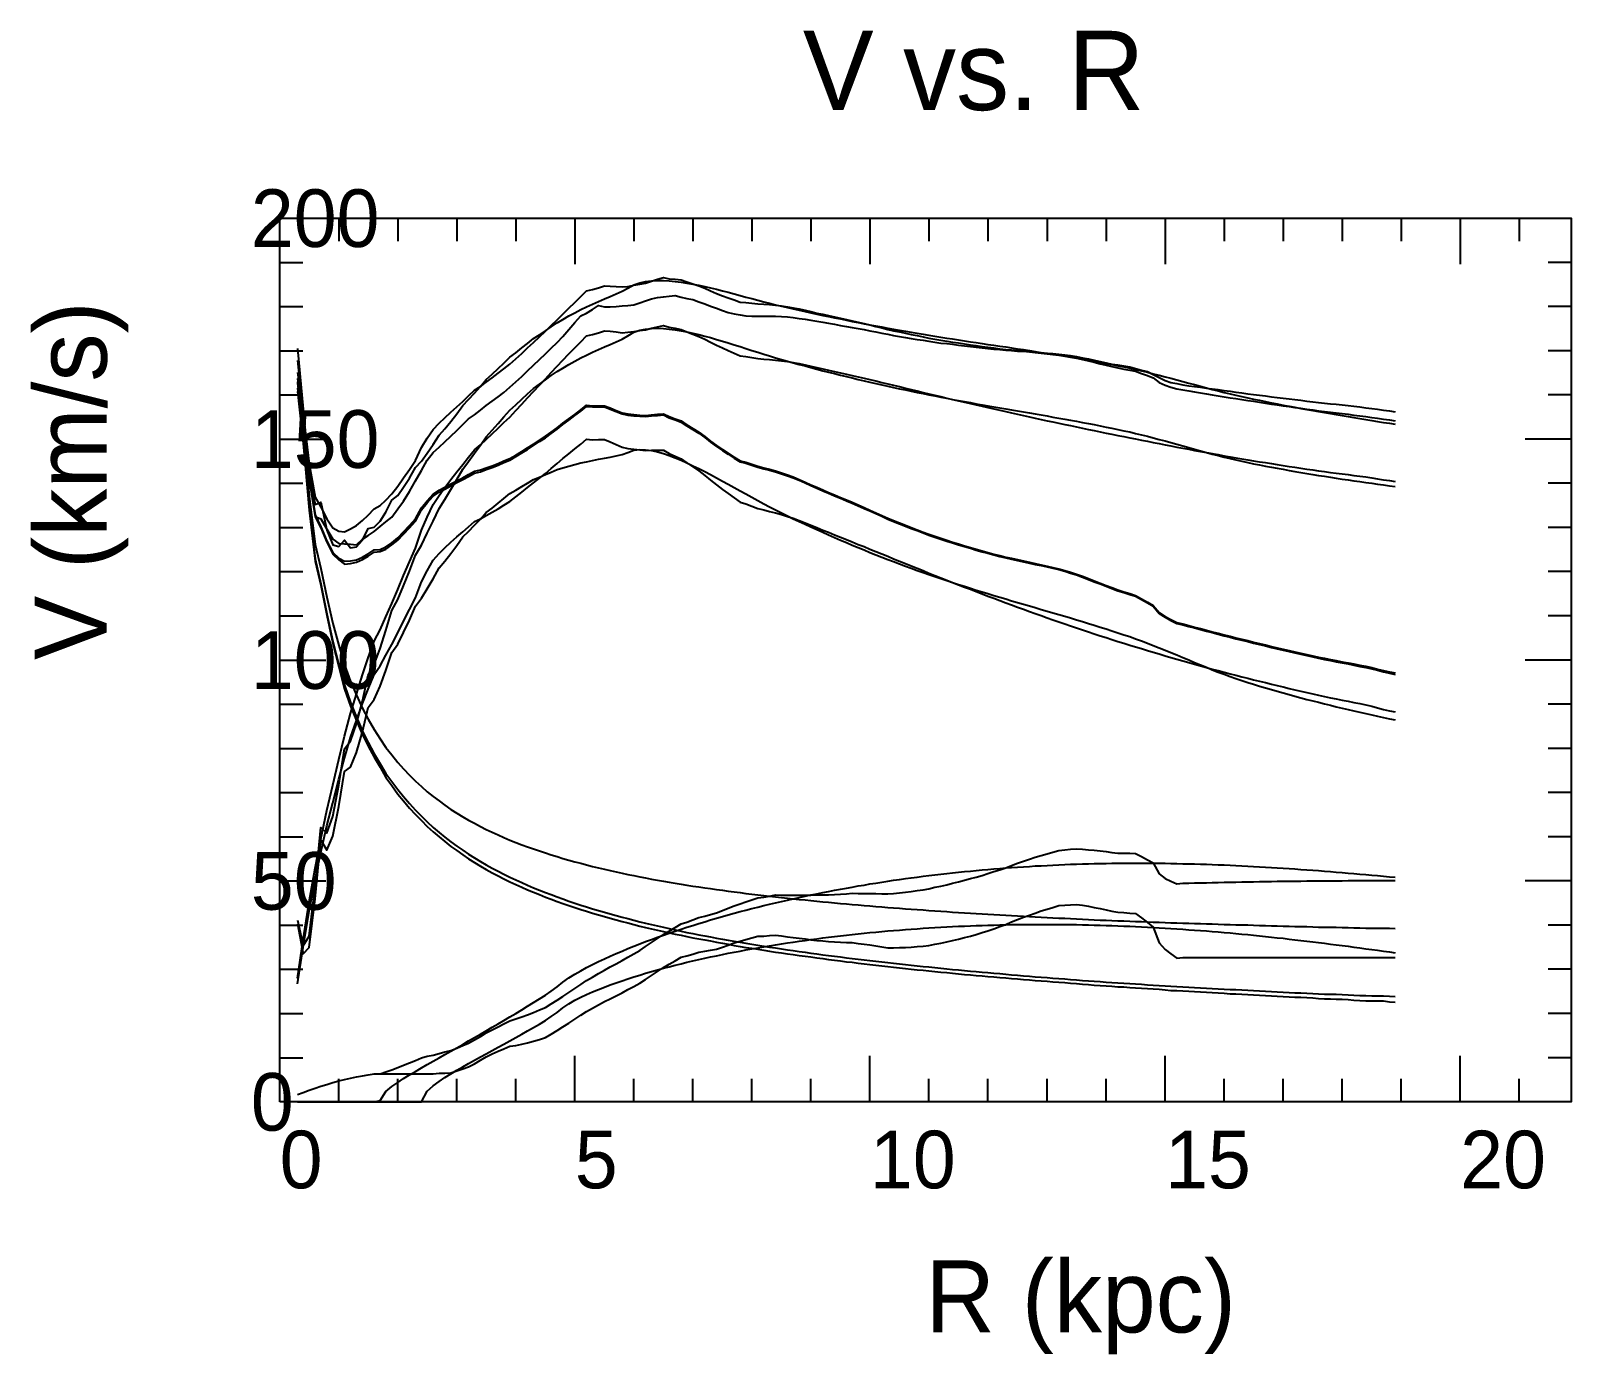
# Model space of a CAD drawing. Extents: x -35 to 179, y -35 to 149.
import ezdxf

# ---------------------------------------------------------------- set-up
doc = ezdxf.new("R2010")
doc.units = 0

msp = doc.modelspace()

# ---------------------------------------------------------------- texts
at = {"color": 0}
for s, height, p in [('V vs. R', 11, (72.6, 137.62)), ('200', 8, (-4, 118.62)), ('150', 8, (-4, 87.97)), ('100', 8, (-4, 57.31)), ('50', 8, (-4, 26.66)), ('0', 8, (-4, -4)), ('0', 8, (0, -12)), ('5', 8, (40.95, -12)), ('10', 8, (81.9, -12)), ('15', 8, (122.85, -12)), ('20', 8, (163.8, -12)), ('R (kpc)', 10, (89.6, -32))]:
    msp.add_text(s, height=height, dxfattribs=at).set_placement(p)
msp.add_text('V (km/s)', height=10, rotation=90, dxfattribs=at).set_placement((-24, 61.31))

# ---------------------------------------------------------------- linework, layer by layer
at = {"color": 0}
for p, q in [((8.19, 122.62), (8.19, 119.42)), ((16.38, 122.62), (16.38, 119.42)), ((24.57, 122.62), (24.57, 119.42)), ((32.76, 122.62), (32.76, 119.42)), ((40.95, 122.62), (40.95, 116.22)), ((49.14, 122.62), (49.14, 119.42)), ((57.33, 122.62), (57.33, 119.42)), ((65.52, 122.62), (65.52, 119.42)), ((73.71, 122.62), (73.71, 119.42)), ((81.9, 122.62), (81.9, 116.22)), ((90.09, 122.62), (90.09, 119.42)), ((98.28, 122.62), (98.28, 119.42)), ((106.47, 122.62), (106.47, 119.42)), ((114.66, 122.62), (114.66, 119.42)), ((122.85, 122.62), (122.85, 116.22)), ((131.04, 122.62), (131.04, 119.42)), ((139.23, 122.62), (139.23, 119.42)), ((147.42, 122.62), (147.42, 119.42)), ((155.61, 122.62), (155.61, 119.42)), ((163.8, 122.62), (163.8, 116.22)), ((171.99, 122.62), (171.99, 119.42)), ((0, 116.49), (3.2, 116.49)), ((179.2, 116.49), (176, 116.49)), ((0, 110.36), (3.2, 110.36)), ((179.2, 110.36), (176, 110.36)), ((0, 104.23), (3.2, 104.23)), ((179.2, 104.23), (176, 104.23)), ((0, 98.1), (3.2, 98.1)), ((179.2, 98.1), (176, 98.1)), ((0, 91.97), (6.4, 91.97)), ((179.2, 91.97), (172.8, 91.97)), ((0, 85.83), (3.2, 85.83)), ((179.2, 85.83), (176, 85.83)), ((0, 79.7), (3.2, 79.7)), ((179.2, 79.7), (176, 79.7)), ((0, 73.57), (3.2, 73.57)), ((179.2, 73.57), (176, 73.57)), ((0, 67.44), (3.2, 67.44)), ((179.2, 67.44), (176, 67.44)), ((0, 61.31), (6.4, 61.31)), ((179.2, 61.31), (172.8, 61.31)), ((0, 55.18), (3.2, 55.18)), ((179.2, 55.18), (176, 55.18)), ((0, 49.05), (3.2, 49.05)), ((179.2, 49.05), (176, 49.05)), ((0, 42.92), (3.2, 42.92)), ((179.2, 42.92), (176, 42.92)), ((0, 36.79), (3.2, 36.79)), ((179.2, 36.79), (176, 36.79)), ((0, 30.66), (6.4, 30.66)), ((179.2, 30.66), (172.8, 30.66)), ((0, 24.52), (3.2, 24.52)), ((179.2, 24.52), (176, 24.52)), ((0, 18.39), (3.2, 18.39)), ((179.2, 18.39), (176, 18.39)), ((0, 12.26), (3.2, 12.26)), ((179.2, 12.26), (176, 12.26)), ((0, 6.13), (3.2, 6.13)), ((40.95, 0), (40.95, 6.4)), ((81.9, 0), (81.9, 6.4)), ((122.85, 0), (122.85, 6.4)), ((163.8, 0), (163.8, 6.4)), ((179.2, 6.13), (176, 6.13)), ((8.19, 0), (8.19, 3.2)), ((16.38, 0), (16.38, 3.2)), ((24.57, 0), (24.57, 3.2)), ((32.76, 0), (32.76, 3.2)), ((49.14, 0), (49.14, 3.2)), ((57.33, 0), (57.33, 3.2)), ((65.52, 0), (65.52, 3.2)), ((73.71, 0), (73.71, 3.2)), ((90.09, 0), (90.09, 3.2)), ((98.28, 0), (98.28, 3.2)), ((106.47, 0), (106.47, 3.2)), ((114.66, 0), (114.66, 3.2)), ((131.04, 0), (131.04, 3.2)), ((139.23, 0), (139.23, 3.2)), ((147.42, 0), (147.42, 3.2)), ((155.61, 0), (155.61, 3.2)), ((171.99, 0), (171.99, 3.2))]:
    msp.add_line(p, q, dxfattribs=at)
msp.add_lwpolyline([(0, 0), (0, 122.62), (179.2, 122.62), (179.2, 0)], close=True, dxfattribs=at)
at = {"color": 4}
for points in [[(2.46, 101.19), (3.28, 95.49), (4.1, 88.53), (4.91, 83.89), (5.73, 82.52), (6.55, 80.9), (7.37, 79.65), (8.19, 79.21), (9.01, 79.11), (9.83, 79.49), (10.65, 79.98), (11.47, 80.65), (12.29, 81.42), (13.1, 82.31), (13.92, 82.74), (14.74, 83.47), (15.56, 84.38), (16.38, 85.42), (17.2, 86.59), (18.02, 87.76), (18.84, 89), (19.66, 90.81), (20.48, 92.08), (21.29, 93.31), (22.11, 94.16), (22.93, 94.92), (23.75, 95.7), (24.57, 96.46), (25.39, 97.2), (26.21, 97.96), (27.03, 98.75), (27.85, 99.25), (28.67, 99.85), (29.48, 100.47), (30.3, 101.1), (31.12, 101.72), (31.94, 102.35), (32.76, 103.11), (33.58, 103.86), (34.4, 104.61), (35.22, 105.37), (36.04, 106.15), (36.86, 106.92), (37.67, 107.71), (38.49, 108.51), (39.31, 109.32), (40.13, 110.13), (40.95, 110.93), (41.77, 111.73), (42.59, 112.54), (43.41, 112.72), (44.23, 112.97), (45.05, 113.22), (45.87, 113.19), (46.68, 113.13), (47.5, 113.07), (48.32, 113.15), (49.14, 113.31), (49.96, 113.46), (50.78, 113.62), (51.6, 113.9), (52.42, 114.14), (53.24, 114.38), (54.06, 114.22), (54.87, 114.14), (55.69, 114.06), (56.51, 113.78), (57.33, 113.5), (58.15, 113.23), (58.97, 112.89), (59.79, 112.53), (60.61, 112.17), (61.43, 111.85), (62.25, 111.56), (63.06, 111.27), (63.88, 110.97), (64.7, 110.94), (65.52, 110.83), (66.34, 110.73), (67.16, 110.68), (67.98, 110.62), (68.8, 110.57), (69.62, 110.45), (70.44, 110.33), (71.25, 110.2), (72.07, 110.04), (72.89, 109.85), (73.71, 109.65), (74.53, 109.46), (75.35, 109.28), (76.17, 109.1), (76.99, 108.92), (77.81, 108.74), (78.63, 108.55), (79.44, 108.37), (80.26, 108.18), (81.08, 107.99), (81.9, 107.8), (82.72, 107.6), (83.54, 107.39), (84.36, 107.18), (85.18, 107), (86, 106.83), (86.82, 106.65), (87.63, 106.48), (88.45, 106.32), (89.27, 106.16), (90.09, 105.99), (90.91, 105.85), (91.73, 105.7), (92.55, 105.56), (93.37, 105.43), (94.19, 105.3), (95.01, 105.18), (95.83, 105.06), (96.64, 104.94), (97.46, 104.82), (98.28, 104.72), (99.1, 104.61), (99.92, 104.51), (100.74, 104.4), (101.56, 104.33), (102.38, 104.24), (103.2, 104.16), (104.02, 104.07), (104.83, 103.98), (105.65, 103.89), (106.47, 103.8), (107.29, 103.71), (108.11, 103.62), (108.93, 103.48), (109.75, 103.33), (110.57, 103.19), (111.39, 103.01), (112.21, 102.82), (113.02, 102.62), (113.84, 102.43), (114.66, 102.23), (115.48, 102.04), (116.3, 101.85), (117.12, 101.69), (117.94, 101.53), (118.76, 101.37), (119.58, 101.08), (120.4, 100.77), (121.21, 100.47), (122.03, 99.82), (122.85, 99.47), (123.67, 99.19), (124.49, 98.92), (125.31, 98.81), (126.13, 98.67), (126.95, 98.53), (127.77, 98.39), (128.59, 98.25), (129.4, 98.11), (130.22, 97.98), (131.04, 97.85), (131.86, 97.71), (132.68, 97.58), (133.5, 97.46), (134.32, 97.34), (135.14, 97.21), (135.96, 97.08), (136.78, 96.96), (137.6, 96.83), (138.41, 96.71), (139.23, 96.59), (140.05, 96.47), (140.87, 96.35), (141.69, 96.24), (142.51, 96.12), (143.33, 96.01), (144.15, 95.9), (144.97, 95.79), (145.79, 95.69), (146.6, 95.6), (147.42, 95.5), (148.24, 95.41), (149.06, 95.3), (149.88, 95.2), (150.7, 95.1), (151.52, 94.98), (152.34, 94.86), (153.16, 94.74), (153.98, 94.63), (154.79, 94.52)], [(2.46, 17.15), (3.28, 22.48), (4.1, 27.75), (4.91, 32.43), (5.73, 36.45), (6.55, 40.43), (7.37, 43.96), (8.19, 47.51), (9.01, 50.72), (9.83, 53.88), (10.65, 56.59), (11.47, 59.25), (12.29, 61.59), (13.1, 63.94), (13.92, 65.52), (14.74, 67.32), (15.56, 69.16), (16.38, 71.09), (17.2, 73.04), (18.02, 74.95), (18.84, 76.85), (19.66, 79.33), (20.48, 81.15), (21.29, 82.88), (22.11, 84.14), (22.93, 85.26), (23.75, 86.38), (24.57, 87.43), (25.39, 88.44), (26.21, 89.46), (27.03, 90.46), (27.85, 91.15), (28.67, 91.93), (29.48, 92.7), (30.3, 93.49), (31.12, 94.26), (31.94, 95.02), (32.76, 95.93), (33.58, 96.82), (34.4, 97.7), (35.22, 98.58), (36.04, 99.46), (36.86, 100.33), (37.67, 101.2), (38.49, 102.07), (39.31, 102.94), (40.13, 103.8), (40.95, 104.63), (41.77, 105.47), (42.59, 106.3), (43.41, 106.48), (44.23, 106.73), (45.05, 106.97), (45.87, 106.92), (46.68, 106.83), (47.5, 106.73), (48.32, 106.79), (49.14, 106.91), (49.96, 107.03), (50.78, 107.14), (51.6, 107.37), (52.42, 107.55), (53.24, 107.73), (54.06, 107.5), (54.87, 107.34), (55.69, 107.18), (56.51, 106.86), (57.33, 106.53), (58.15, 106.2), (58.97, 105.81), (59.79, 105.41), (60.61, 105), (61.43, 104.61), (62.25, 104.25), (63.06, 103.89), (63.88, 103.52), (64.7, 103.44), (65.52, 103.28), (66.34, 103.13), (67.16, 103.07), (67.98, 102.99), (68.8, 102.92), (69.62, 102.82), (70.44, 102.71), (71.25, 102.6), (72.07, 102.45), (72.89, 102.27), (73.71, 102.08), (74.53, 101.9), (75.35, 101.72), (76.17, 101.54), (76.99, 101.35), (77.81, 101.16), (78.63, 100.97), (79.44, 100.78), (80.26, 100.6), (81.08, 100.41), (81.9, 100.22), (82.72, 100.03), (83.54, 99.83), (84.36, 99.63), (85.18, 99.44), (86, 99.24), (86.82, 99.04), (87.63, 98.85), (88.45, 98.65), (89.27, 98.45), (90.09, 98.26), (90.91, 98.06), (91.73, 97.86), (92.55, 97.66), (93.37, 97.47), (94.19, 97.29), (95.01, 97.1), (95.83, 96.92), (96.64, 96.73), (97.46, 96.54), (98.28, 96.35), (99.1, 96.16), (99.92, 95.97), (100.74, 95.78), (101.56, 95.6), (102.38, 95.42), (103.2, 95.24), (104.02, 95.06), (104.83, 94.88), (105.65, 94.7), (106.47, 94.52), (107.29, 94.35), (108.11, 94.17), (108.93, 94), (109.75, 93.83), (110.57, 93.65), (111.39, 93.48), (112.21, 93.31), (113.02, 93.14), (113.84, 92.96), (114.66, 92.8), (115.48, 92.63), (116.3, 92.47), (117.12, 92.31), (117.94, 92.15), (118.76, 91.98), (119.58, 91.82), (120.4, 91.66), (121.21, 91.5), (122.03, 91.34), (122.85, 91.18), (123.67, 91.02), (124.49, 90.86), (125.31, 90.71), (126.13, 90.55), (126.95, 90.4), (127.77, 90.25), (128.59, 90.1), (129.4, 89.95), (130.22, 89.81), (131.04, 89.66), (131.86, 89.52), (132.68, 89.38), (133.5, 89.24), (134.32, 89.1), (135.14, 88.97), (135.96, 88.83), (136.78, 88.7), (137.6, 88.56), (138.41, 88.43), (139.23, 88.31), (140.05, 88.18), (140.87, 88.05), (141.69, 87.93), (142.51, 87.8), (143.33, 87.68), (144.15, 87.57), (144.97, 87.45), (145.79, 87.33), (146.6, 87.24), (147.42, 87.14), (148.24, 87.03), (149.06, 86.93), (149.88, 86.82), (150.7, 86.72), (151.52, 86.58), (152.34, 86.45), (153.16, 86.31), (153.98, 86.2), (154.79, 86.09)], [(2.46, 99.73), (3.28, 92.79), (4.1, 84.06), (4.91, 77.34), (5.73, 74), (6.55, 70.03), (7.37, 66.37), (8.19, 63.31), (9.01, 60.63), (9.83, 58.35), (10.65, 56.41), (11.47, 54.6), (12.29, 53.12), (13.1, 51.68), (13.92, 50.38), (14.74, 49.16), (15.56, 48.14), (16.38, 47.11), (17.2, 46.22), (18.02, 45.34), (18.84, 44.52), (19.66, 43.76), (20.48, 43.04), (21.29, 42.36), (22.11, 41.75), (22.93, 41.15), (23.75, 40.58), (24.57, 40.08), (25.39, 39.57), (26.21, 39.09), (27.03, 38.65), (27.85, 38.21), (28.67, 37.8), (29.48, 37.41), (30.3, 37.04), (31.12, 36.67), (31.94, 36.33), (32.76, 36), (33.58, 35.68), (34.4, 35.37), (35.22, 35.1), (36.04, 34.81), (36.86, 34.54), (37.67, 34.28), (38.49, 34.03), (39.31, 33.78), (40.13, 33.55), (40.95, 33.32), (41.77, 33.1), (42.59, 32.88), (43.41, 32.68), (44.23, 32.48), (45.05, 32.28), (45.87, 32.1), (46.68, 31.92), (47.5, 31.74), (48.32, 31.56), (49.14, 31.4), (49.96, 31.23), (50.78, 31.08), (51.6, 30.92), (52.42, 30.77), (53.24, 30.63), (54.06, 30.48), (54.87, 30.34), (55.69, 30.21), (56.51, 30.08), (57.33, 29.95), (58.15, 29.82), (58.97, 29.71), (59.79, 29.59), (60.61, 29.47), (61.43, 29.36), (62.25, 29.24), (63.06, 29.13), (63.88, 29.03), (64.7, 28.93), (65.52, 28.83), (66.34, 28.73), (67.16, 28.63), (67.98, 28.53), (68.8, 28.44), (69.62, 28.35), (70.44, 28.26), (71.25, 28.17), (72.07, 28.09), (72.89, 28.01), (73.71, 27.93), (74.53, 27.85), (75.35, 27.77), (76.17, 27.69), (76.99, 27.61), (77.81, 27.54), (78.63, 27.47), (79.44, 27.4), (80.26, 27.33), (81.08, 27.26), (81.9, 27.19), (82.72, 27.12), (83.54, 27.05), (84.36, 26.99), (85.18, 26.92), (86, 26.86), (86.82, 26.8), (87.63, 26.74), (88.45, 26.68), (89.27, 26.63), (90.09, 26.57), (90.91, 26.51), (91.73, 26.45), (92.55, 26.4), (93.37, 26.34), (94.19, 26.29), (95.01, 26.24), (95.83, 26.19), (96.64, 26.13), (97.46, 26.08), (98.28, 26.04), (99.1, 25.99), (99.92, 25.95), (100.74, 25.9), (101.56, 25.85), (102.38, 25.8), (103.2, 25.76), (104.02, 25.72), (104.83, 25.67), (105.65, 25.63), (106.47, 25.59), (107.29, 25.55), (108.11, 25.51), (108.93, 25.47), (109.75, 25.43), (110.57, 25.39), (111.39, 25.35), (112.21, 25.31), (113.02, 25.27), (113.84, 25.23), (114.66, 25.2), (115.48, 25.16), (116.3, 25.13), (117.12, 25.1), (117.94, 25.07), (118.76, 25.04), (119.58, 25.01), (120.4, 24.98), (121.21, 24.95), (122.03, 24.91), (122.85, 24.88), (123.67, 24.85), (124.49, 24.82), (125.31, 24.8), (126.13, 24.78), (126.95, 24.76), (127.77, 24.73), (128.59, 24.71), (129.4, 24.68), (130.22, 24.65), (131.04, 24.62), (131.86, 24.59), (132.68, 24.57), (133.5, 24.56), (134.32, 24.54), (135.14, 24.51), (135.96, 24.49), (136.78, 24.46), (137.6, 24.43), (138.41, 24.41), (139.23, 24.38), (140.05, 24.36), (140.87, 24.34), (141.69, 24.33), (142.51, 24.31), (143.33, 24.28), (144.15, 24.26), (144.97, 24.24), (145.79, 24.23), (146.6, 24.22), (147.42, 24.21), (148.24, 24.18), (149.06, 24.16), (149.88, 24.14), (150.7, 24.12), (151.52, 24.12), (152.34, 24.11), (153.16, 24.11), (153.98, 24.1), (154.79, 24.07)], [(2.46, 1), (3.28, 1.3), (4.1, 1.6), (4.91, 1.9), (5.73, 2.17), (6.55, 2.42), (7.37, 2.67), (8.19, 2.91), (9.01, 3.09), (9.83, 3.29), (10.65, 3.49), (11.47, 3.62), (12.29, 3.75), (13.1, 3.89), (13.92, 3.91), (14.74, 4.17), (15.56, 4.45), (16.38, 4.76), (17.2, 5.07), (18.02, 5.41), (18.84, 5.76), (19.66, 6.12), (20.48, 6.32), (21.29, 6.5), (22.11, 6.71), (22.93, 6.92), (23.75, 7.13), (24.57, 7.47), (25.39, 7.82), (26.21, 8.16), (27.03, 8.61), (27.85, 9.08), (28.67, 9.57), (29.48, 10.01), (30.3, 10.42), (31.12, 10.84), (31.94, 11.25), (32.76, 11.5), (33.58, 11.79), (34.4, 12.08), (35.22, 12.42), (36.04, 12.76), (36.86, 13.09), (37.67, 13.58), (38.49, 14.1), (39.31, 14.63), (40.13, 15.17), (40.95, 15.72), (41.77, 16.28), (42.59, 16.83), (43.41, 17.3), (44.23, 17.79), (45.05, 18.28), (45.87, 18.72), (46.68, 19.17), (47.5, 19.62), (48.32, 20.09), (49.14, 20.55), (49.96, 21.02), (50.78, 21.56), (51.6, 22.12), (52.42, 22.68), (53.24, 23.21), (54.06, 23.7), (54.87, 24.2), (55.69, 24.7), (56.51, 24.95), (57.33, 25.26), (58.15, 25.57), (58.97, 25.78), (59.79, 26), (60.61, 26.22), (61.43, 26.53), (62.25, 26.86), (63.06, 27.19), (63.88, 27.48), (64.7, 27.76), (65.52, 28.03), (66.34, 28.31), (67.16, 28.41), (67.98, 28.56), (68.8, 28.71), (69.62, 28.69), (70.44, 28.69), (71.25, 28.7), (72.07, 28.7), (72.89, 28.7), (73.71, 28.69), (74.53, 28.71), (75.35, 28.72), (76.17, 28.74), (76.99, 28.78), (77.81, 28.83), (78.63, 28.88), (79.44, 28.94), (80.26, 28.93), (81.08, 28.93), (81.9, 28.93), (82.72, 28.91), (83.54, 28.88), (84.36, 28.86), (85.18, 28.93), (86, 29.01), (86.82, 29.09), (87.63, 29.2), (88.45, 29.32), (89.27, 29.44), (90.09, 29.56), (90.91, 29.77), (91.73, 29.95), (92.55, 30.13), (93.37, 30.34), (94.19, 30.54), (95.01, 30.75), (95.83, 30.97), (96.64, 31.2), (97.46, 31.43), (98.28, 31.68), (99.1, 31.95), (99.92, 32.21), (100.74, 32.48), (101.56, 32.8), (102.38, 33.1), (103.2, 33.4), (104.02, 33.66), (104.83, 33.93), (105.65, 34.2), (106.47, 34.43), (107.29, 34.66), (108.11, 34.89), (108.93, 34.98), (109.75, 35.05), (110.57, 35.11), (111.39, 35.08), (112.21, 34.99), (113.02, 34.91), (113.84, 34.82), (114.66, 34.72), (115.48, 34.62), (116.3, 34.52), (117.12, 34.51), (117.94, 34.49), (118.76, 34.47), (119.58, 34.05), (120.4, 33.6), (121.21, 33.16), (122.03, 31.62), (122.85, 30.99), (123.67, 30.62), (124.49, 30.24), (125.31, 30.34), (126.13, 30.35), (126.95, 30.37), (127.77, 30.39), (128.59, 30.41), (129.4, 30.43), (130.22, 30.45), (131.04, 30.47), (131.86, 30.49), (132.68, 30.5), (133.5, 30.52), (134.32, 30.54), (135.14, 30.55), (135.96, 30.57), (136.78, 30.58), (137.6, 30.59), (138.41, 30.6), (139.23, 30.61), (140.05, 30.62), (140.87, 30.63), (141.69, 30.64), (142.51, 30.65), (143.33, 30.66), (144.15, 30.67), (144.97, 30.68), (145.79, 30.68), (146.6, 30.69), (147.42, 30.69), (148.24, 30.7), (149.06, 30.7), (149.88, 30.71), (150.7, 30.71), (151.52, 30.71), (152.34, 30.72), (153.16, 30.72), (153.98, 30.72), (154.79, 30.72)]]:
    msp.add_lwpolyline(points, dxfattribs=at)
at = {"color": 3}
for points in [[(2.46, 102.86), (3.28, 95.28), (4.1, 87.15), (4.91, 82.91), (5.73, 83.21), (6.55, 79.32), (7.37, 77.29), (8.19, 77.06), (9.01, 77.95), (9.83, 76.87), (10.65, 77.03), (11.47, 77.93), (12.29, 79.54), (13.1, 79.73), (13.92, 80.59), (14.74, 81.82), (15.56, 83.47), (16.38, 84.16), (17.2, 85.29), (18.02, 86.55), (18.84, 88.04), (19.66, 88.91), (20.48, 90.01), (21.29, 91.2), (22.11, 92.52), (22.93, 93.4), (23.75, 94.42), (24.57, 95.49), (25.39, 96.63), (26.21, 97.44), (27.03, 98.36), (27.85, 99.27), (28.67, 100.23), (29.48, 100.96), (30.3, 101.75), (31.12, 102.51), (31.94, 103.32), (32.76, 103.94), (33.58, 104.61), (34.4, 105.25), (35.22, 105.92), (36.04, 106.45), (36.86, 107.01), (37.67, 107.54), (38.49, 108.1), (39.31, 108.57), (40.13, 109.05), (40.95, 109.48), (41.77, 109.93), (42.59, 110.3), (43.41, 110.68), (44.23, 111.04), (45.05, 111.41), (45.87, 111.74), (46.68, 112.1), (47.5, 112.47), (48.32, 112.92), (49.14, 113.38), (49.96, 113.67), (50.78, 113.84), (51.6, 113.94), (52.42, 113.97), (53.24, 113.97), (54.06, 113.92), (54.87, 113.85), (55.69, 113.74), (56.51, 113.62), (57.33, 113.47), (58.15, 113.31), (58.97, 113.13), (59.79, 112.95), (60.61, 112.75), (61.43, 112.55), (62.25, 112.33), (63.06, 112.12), (63.88, 111.9), (64.7, 111.68), (65.52, 111.46), (66.34, 111.25), (67.16, 111.03), (67.98, 110.81), (68.8, 110.6), (69.62, 110.4), (70.44, 110.21), (71.25, 110.02), (72.07, 109.84), (72.89, 109.66), (73.71, 109.48), (74.53, 109.3), (75.35, 109.13), (76.17, 108.96), (76.99, 108.79), (77.81, 108.63), (78.63, 108.46), (79.44, 108.3), (80.26, 108.14), (81.08, 107.98), (81.9, 107.83), (82.72, 107.67), (83.54, 107.52), (84.36, 107.37), (85.18, 107.22), (86, 107.08), (86.82, 106.93), (87.63, 106.79), (88.45, 106.65), (89.27, 106.52), (90.09, 106.38), (90.91, 106.25), (91.73, 106.12), (92.55, 105.99), (93.37, 105.86), (94.19, 105.73), (95.01, 105.6), (95.83, 105.48), (96.64, 105.36), (97.46, 105.23), (98.28, 105.11), (99.1, 104.99), (99.92, 104.87), (100.74, 104.75), (101.56, 104.62), (102.38, 104.5), (103.2, 104.38), (104.02, 104.25), (104.83, 104.13), (105.65, 104), (106.47, 103.88), (107.29, 103.75), (108.11, 103.62), (108.93, 103.48), (109.75, 103.34), (110.57, 103.2), (111.39, 103.06), (112.21, 102.92), (113.02, 102.77), (113.84, 102.62), (114.66, 102.46), (115.48, 102.3), (116.3, 102.14), (117.12, 101.97), (117.94, 101.81), (118.76, 101.63), (119.58, 101.44), (120.4, 101.25), (121.21, 101.04), (122.03, 100.83), (122.85, 100.62), (123.67, 100.4), (124.49, 100.18), (125.31, 99.96), (126.13, 99.74), (126.95, 99.52), (127.77, 99.3), (128.59, 99.08), (129.4, 98.86), (130.22, 98.65), (131.04, 98.44), (131.86, 98.24), (132.68, 98.05), (133.5, 97.87), (134.32, 97.69), (135.14, 97.52), (135.96, 97.35), (136.78, 97.18), (137.6, 97.01), (138.41, 96.85), (139.23, 96.69), (140.05, 96.53), (140.87, 96.38), (141.69, 96.23), (142.51, 96.08), (143.33, 95.93), (144.15, 95.78), (144.97, 95.64), (145.79, 95.5), (146.6, 95.36), (147.42, 95.22), (148.24, 95.08), (149.06, 94.94), (149.88, 94.81), (150.7, 94.67), (151.52, 94.55), (152.34, 94.42), (153.16, 94.29), (153.98, 94.17), (154.79, 94.04)], [(2.46, 25.22), (3.28, 21.64), (4.1, 23), (4.91, 29.87), (5.73, 38.05), (6.55, 37.27), (7.37, 39.61), (8.19, 43.94), (9.01, 48.99), (9.83, 50.03), (10.65, 52.46), (11.47, 55.6), (12.29, 59.2), (13.1, 60.71), (13.92, 62.9), (14.74, 65.39), (15.56, 68.16), (16.38, 69.69), (17.2, 71.6), (18.02, 73.64), (18.84, 75.84), (19.66, 77.25), (20.48, 78.89), (21.29, 80.56), (22.11, 82.34), (22.93, 83.59), (23.75, 84.97), (24.57, 86.35), (25.39, 87.79), (26.21, 88.86), (27.03, 90.01), (27.85, 91.14), (28.67, 92.3), (29.48, 93.2), (30.3, 94.15), (31.12, 95.06), (31.94, 96), (32.76, 96.73), (33.58, 97.5), (34.4, 98.23), (35.22, 98.98), (36.04, 99.57), (36.86, 100.19), (37.67, 100.77), (38.49, 101.35), (39.31, 101.83), (40.13, 102.32), (40.95, 102.77), (41.77, 103.24), (42.59, 103.62), (43.41, 104.01), (44.23, 104.38), (45.05, 104.77), (45.87, 105.1), (46.68, 105.47), (47.5, 105.85), (48.32, 106.31), (49.14, 106.78), (49.96, 107.07), (50.78, 107.23), (51.6, 107.33), (52.42, 107.34), (53.24, 107.31), (54.06, 107.24), (54.87, 107.14), (55.69, 107), (56.51, 106.85), (57.33, 106.67), (58.15, 106.48), (58.97, 106.26), (59.79, 106.04), (60.61, 105.8), (61.43, 105.56), (62.25, 105.31), (63.06, 105.06), (63.88, 104.8), (64.7, 104.54), (65.52, 104.28), (66.34, 104.02), (67.16, 103.76), (67.98, 103.5), (68.8, 103.25), (69.62, 103.01), (70.44, 102.78), (71.25, 102.55), (72.07, 102.32), (72.89, 102.11), (73.71, 101.89), (74.53, 101.67), (75.35, 101.46), (76.17, 101.26), (76.99, 101.05), (77.81, 100.85), (78.63, 100.64), (79.44, 100.45), (80.26, 100.25), (81.08, 100.06), (81.9, 99.87), (82.72, 99.68), (83.54, 99.49), (84.36, 99.31), (85.18, 99.13), (86, 98.96), (86.82, 98.78), (87.63, 98.61), (88.45, 98.44), (89.27, 98.27), (90.09, 98.11), (90.91, 97.95), (91.73, 97.79), (92.55, 97.63), (93.37, 97.48), (94.19, 97.32), (95.01, 97.17), (95.83, 97.03), (96.64, 96.88), (97.46, 96.73), (98.28, 96.59), (99.1, 96.45), (99.92, 96.31), (100.74, 96.16), (101.56, 96.02), (102.38, 95.88), (103.2, 95.74), (104.02, 95.6), (104.83, 95.46), (105.65, 95.32), (106.47, 95.18), (107.29, 95.03), (108.11, 94.89), (108.93, 94.74), (109.75, 94.59), (110.57, 94.44), (111.39, 94.28), (112.21, 94.13), (113.02, 93.97), (113.84, 93.8), (114.66, 93.64), (115.48, 93.47), (116.3, 93.3), (117.12, 93.12), (117.94, 92.95), (118.76, 92.76), (119.58, 92.56), (120.4, 92.36), (121.21, 92.14), (122.03, 91.93), (122.85, 91.71), (123.67, 91.48), (124.49, 91.25), (125.31, 91.02), (126.13, 90.79), (126.95, 90.56), (127.77, 90.34), (128.59, 90.11), (129.4, 89.89), (130.22, 89.67), (131.04, 89.46), (131.86, 89.27), (132.68, 89.08), (133.5, 88.9), (134.32, 88.72), (135.14, 88.55), (135.96, 88.39), (136.78, 88.22), (137.6, 88.07), (138.41, 87.91), (139.23, 87.77), (140.05, 87.62), (140.87, 87.48), (141.69, 87.34), (142.51, 87.2), (143.33, 87.06), (144.15, 86.93), (144.97, 86.8), (145.79, 86.67), (146.6, 86.55), (147.42, 86.42), (148.24, 86.3), (149.06, 86.18), (149.88, 86.06), (150.7, 85.95), (151.52, 85.83), (152.34, 85.72), (153.16, 85.61), (153.98, 85.5), (154.79, 85.4)], [(2.46, 0), (3.28, 0), (4.1, 0), (4.91, 0), (5.73, 0), (6.55, 0), (7.37, 0), (8.19, 0), (9.01, 0), (9.83, 0), (10.65, 0), (11.47, 0), (12.29, 0), (13.1, 0), (13.92, 0.2), (14.74, 1.45), (15.56, 2.13), (16.38, 2.7), (17.2, 3.23), (18.02, 3.73), (18.84, 4.22), (19.66, 4.7), (20.48, 5.17), (21.29, 5.64), (22.11, 6.11), (22.93, 6.58), (23.75, 7.05), (24.57, 7.51), (25.39, 7.98), (26.21, 8.45), (27.03, 8.92), (27.85, 9.39), (28.67, 9.86), (29.48, 10.34), (30.3, 10.81), (31.12, 11.29), (31.94, 11.78), (32.76, 12.27), (33.58, 12.76), (34.4, 13.26), (35.22, 13.77), (36.04, 14.29), (36.86, 14.82), (37.67, 15.38), (38.49, 15.97), (39.31, 16.63), (40.13, 17.22), (40.95, 17.73), (41.77, 18.2), (42.59, 18.64), (43.41, 19.06), (44.23, 19.46), (45.05, 19.85), (45.87, 20.22), (46.68, 20.58), (47.5, 20.93), (48.32, 21.27), (49.14, 21.6), (49.96, 21.92), (50.78, 22.23), (51.6, 22.54), (52.42, 22.84), (53.24, 23.13), (54.06, 23.41), (54.87, 23.69), (55.69, 23.96), (56.51, 24.23), (57.33, 24.49), (58.15, 24.75), (58.97, 25), (59.79, 25.24), (60.61, 25.48), (61.43, 25.72), (62.25, 25.95), (63.06, 26.17), (63.88, 26.39), (64.7, 26.61), (65.52, 26.82), (66.34, 27.03), (67.16, 27.23), (67.98, 27.43), (68.8, 27.63), (69.62, 27.82), (70.44, 28), (71.25, 28.19), (72.07, 28.37), (72.89, 28.54), (73.71, 28.71), (74.53, 28.88), (75.35, 29.05), (76.17, 29.21), (76.99, 29.36), (77.81, 29.52), (78.63, 29.67), (79.44, 29.81), (80.26, 29.96), (81.08, 30.09), (81.9, 30.23), (82.72, 30.36), (83.54, 30.49), (84.36, 30.62), (85.18, 30.74), (86, 30.86), (86.82, 30.97), (87.63, 31.09), (88.45, 31.2), (89.27, 31.3), (90.09, 31.4), (90.91, 31.5), (91.73, 31.6), (92.55, 31.69), (93.37, 31.78), (94.19, 31.87), (95.01, 31.95), (95.83, 32.03), (96.64, 32.11), (97.46, 32.19), (98.28, 32.26), (99.1, 32.33), (99.92, 32.39), (100.74, 32.46), (101.56, 32.52), (102.38, 32.57), (103.2, 32.63), (104.02, 32.68), (104.83, 32.73), (105.65, 32.77), (106.47, 32.81), (107.29, 32.85), (108.11, 32.89), (108.93, 32.93), (109.75, 32.96), (110.57, 32.99), (111.39, 33.01), (112.21, 33.03), (113.02, 33.06), (113.84, 33.07), (114.66, 33.09), (115.48, 33.1), (116.3, 33.11), (117.12, 33.12), (117.94, 33.12), (118.76, 33.13), (119.58, 33.12), (120.4, 33.12), (121.21, 33.12), (122.03, 33.11), (122.85, 33.1), (123.67, 33.09), (124.49, 33.07), (125.31, 33.05), (126.13, 33.03), (126.95, 33.01), (127.77, 32.99), (128.59, 32.96), (129.4, 32.93), (130.22, 32.9), (131.04, 32.87), (131.86, 32.83), (132.68, 32.8), (133.5, 32.76), (134.32, 32.72), (135.14, 32.67), (135.96, 32.63), (136.78, 32.58), (137.6, 32.53), (138.41, 32.48), (139.23, 32.43), (140.05, 32.37), (140.87, 32.32), (141.69, 32.26), (142.51, 32.2), (143.33, 32.14), (144.15, 32.08), (144.97, 32.01), (145.79, 31.95), (146.6, 31.88), (147.42, 31.81), (148.24, 31.74), (149.06, 31.67), (149.88, 31.6), (150.7, 31.53), (151.52, 31.46), (152.34, 31.39), (153.16, 31.31), (153.98, 31.24), (154.79, 31.16)]]:
    msp.add_lwpolyline(points, dxfattribs=at)
at = {"color": 6}
for points in [[(2.46, 104.54), (3.28, 96.1), (4.1, 87.18), (4.91, 81.23), (5.73, 80.92), (6.55, 79.48), (7.37, 78.07), (8.19, 77.49), (9.01, 77.43), (9.83, 77.37), (10.65, 77.3), (11.47, 78.08), (12.29, 78.61), (13.1, 79.15), (13.92, 79.83), (14.74, 80.49), (15.56, 81.15), (16.38, 82.27), (17.2, 83.35), (18.02, 84.67), (18.84, 86.16), (19.66, 87.61), (20.48, 89.03), (21.29, 90.12), (22.11, 90.86), (22.93, 91.6), (23.75, 92.37), (24.57, 93.17), (25.39, 93.97), (26.21, 94.76), (27.03, 95.34), (27.85, 95.98), (28.67, 96.62), (29.48, 97.22), (30.3, 97.83), (31.12, 98.43), (31.94, 99.16), (32.76, 99.9), (33.58, 100.65), (34.4, 101.42), (35.22, 102.21), (36.04, 103), (36.86, 103.79), (37.67, 104.59), (38.49, 105.39), (39.31, 106.18), (40.13, 107.19), (40.95, 108.13), (41.77, 109.08), (42.59, 109.42), (43.41, 109.95), (44.23, 110.48), (45.05, 110.31), (45.87, 110.33), (46.68, 110.35), (47.5, 110.44), (48.32, 110.52), (49.14, 110.61), (49.96, 110.87), (50.78, 111.15), (51.6, 111.43), (52.42, 111.59), (53.24, 111.7), (54.06, 111.8), (54.87, 111.91), (55.69, 111.64), (56.51, 111.49), (57.33, 111.34), (58.15, 111.01), (58.97, 110.72), (59.79, 110.42), (60.61, 110.12), (61.43, 109.83), (62.25, 109.53), (63.06, 109.36), (63.88, 109.22), (64.7, 109.09), (65.52, 109.03), (66.34, 109.03), (67.16, 109.03), (67.98, 109.03), (68.8, 109), (69.62, 108.98), (70.44, 108.95), (71.25, 108.83), (72.07, 108.72), (72.89, 108.61), (73.71, 108.47), (74.53, 108.33), (75.35, 108.19), (76.17, 108.05), (76.99, 107.9), (77.81, 107.75), (78.63, 107.6), (79.44, 107.46), (80.26, 107.32), (81.08, 107.17), (81.9, 107), (82.72, 106.84), (83.54, 106.67), (84.36, 106.52), (85.18, 106.36), (86, 106.2), (86.82, 106.07), (87.63, 105.93), (88.45, 105.8), (89.27, 105.67), (90.09, 105.54), (90.91, 105.41), (91.73, 105.29), (92.55, 105.21), (93.37, 105.12), (94.19, 105.02), (95.01, 104.92), (95.83, 104.82), (96.64, 104.72), (97.46, 104.63), (98.28, 104.54), (99.1, 104.45), (99.92, 104.38), (100.74, 104.31), (101.56, 104.24), (102.38, 104.17), (103.2, 104.15), (104.02, 104.11), (104.83, 104.06), (105.65, 103.98), (106.47, 103.9), (107.29, 103.82), (108.11, 103.73), (108.93, 103.65), (109.75, 103.56), (110.57, 103.42), (111.39, 103.26), (112.21, 103.11), (113.02, 102.93), (113.84, 102.75), (114.66, 102.56), (115.48, 102.37), (116.3, 102.25), (117.12, 102.11), (117.94, 101.97), (118.76, 101.76), (119.58, 101.55), (120.4, 101.34), (121.21, 100.94), (122.03, 100.51), (122.85, 100.08), (123.67, 99.83), (124.49, 99.67), (125.31, 99.51), (126.13, 99.35), (126.95, 99.26), (127.77, 99.15), (128.59, 99.04), (129.4, 98.93), (130.22, 98.83), (131.04, 98.72), (131.86, 98.61), (132.68, 98.49), (133.5, 98.37), (134.32, 98.26), (135.14, 98.16), (135.96, 98.05), (136.78, 97.95), (137.6, 97.84), (138.41, 97.74), (139.23, 97.63), (140.05, 97.54), (140.87, 97.44), (141.69, 97.35), (142.51, 97.25), (143.33, 97.14), (144.15, 97.04), (144.97, 96.96), (145.79, 96.87), (146.6, 96.79), (147.42, 96.7), (148.24, 96.61), (149.06, 96.52), (149.88, 96.44), (150.7, 96.32), (151.52, 96.22), (152.34, 96.11), (153.16, 96), (153.98, 95.88), (154.79, 95.77)], [(2.46, 1), (3.28, 1.3), (4.1, 1.6), (4.91, 1.9), (5.73, 2.17), (6.55, 2.42), (7.37, 2.67), (8.19, 2.91), (9.01, 3.09), (9.83, 3.29), (10.65, 3.49), (11.47, 3.62), (12.29, 3.75), (13.1, 3.89), (13.92, 3.91), (14.74, 3.91), (15.56, 3.91), (16.38, 3.91), (17.2, 3.91), (18.02, 3.91), (18.84, 3.91), (19.66, 3.91), (20.48, 3.91), (21.29, 3.91), (22.11, 3.96), (22.93, 4), (23.75, 4.04), (24.57, 4.32), (25.39, 4.59), (26.21, 4.86), (27.03, 5.29), (27.85, 5.77), (28.67, 6.24), (29.48, 6.65), (30.3, 7.01), (31.12, 7.36), (31.94, 7.72), (32.76, 7.83), (33.58, 8.01), (34.4, 8.18), (35.22, 8.42), (36.04, 8.67), (36.86, 8.91), (37.67, 9.38), (38.49, 9.88), (39.31, 10.39), (40.13, 10.92), (40.95, 11.46), (41.77, 12.01), (42.59, 12.55), (43.41, 12.98), (44.23, 13.45), (45.05, 13.91), (45.87, 14.31), (46.68, 14.73), (47.5, 15.14), (48.32, 15.58), (49.14, 16.01), (49.96, 16.45), (50.78, 16.98), (51.6, 17.54), (52.42, 18.11), (53.24, 18.63), (54.06, 19.11), (54.87, 19.59), (55.69, 20.07), (56.51, 20.26), (57.33, 20.51), (58.15, 20.76), (58.97, 20.9), (59.79, 21.05), (60.61, 21.2), (61.43, 21.47), (62.25, 21.76), (63.06, 22.05), (63.88, 22.3), (64.7, 22.52), (65.52, 22.75), (66.34, 22.98), (67.16, 22.99), (67.98, 23.07), (68.8, 23.15), (69.62, 23.02), (70.44, 22.92), (71.25, 22.82), (72.07, 22.71), (72.89, 22.61), (73.71, 22.5), (74.53, 22.41), (75.35, 22.33), (76.17, 22.25), (76.99, 22.19), (77.81, 22.16), (78.63, 22.12), (79.44, 22.09), (80.26, 21.98), (81.08, 21.88), (81.9, 21.79), (82.72, 21.65), (83.54, 21.52), (84.36, 21.39), (85.18, 21.38), (86, 21.4), (86.82, 21.41), (87.63, 21.46), (88.45, 21.54), (89.27, 21.61), (90.09, 21.68), (90.91, 21.87), (91.73, 22.03), (92.55, 22.19), (93.37, 22.39), (94.19, 22.59), (95.01, 22.79), (95.83, 23.01), (96.64, 23.24), (97.46, 23.48), (98.28, 23.74), (99.1, 24.03), (99.92, 24.31), (100.74, 24.6), (101.56, 24.96), (102.38, 25.29), (103.2, 25.63), (104.02, 25.91), (104.83, 26.2), (105.65, 26.49), (106.47, 26.74), (107.29, 26.98), (108.11, 27.23), (108.93, 27.3), (109.75, 27.34), (110.57, 27.37), (111.39, 27.29), (112.21, 27.13), (113.02, 26.98), (113.84, 26.82), (114.66, 26.65), (115.48, 26.48), (116.3, 26.31), (117.12, 26.26), (117.94, 26.2), (118.76, 26.13), (119.58, 25.53), (120.4, 24.89), (121.21, 24.26), (122.03, 22.08), (122.85, 21.13), (123.67, 20.53), (124.49, 19.93), (125.31, 20.03), (126.13, 20.02), (126.95, 20.01), (127.77, 20.01), (128.59, 20.01), (129.4, 20.01), (130.22, 20.01), (131.04, 20.01), (131.86, 20.01), (132.68, 20.01), (133.5, 20.01), (134.32, 20.01), (135.14, 20.01), (135.96, 20.01), (136.78, 20.01), (137.6, 20.01), (138.41, 20.01), (139.23, 20.01), (140.05, 20.01), (140.87, 20.01), (141.69, 20.01), (142.51, 20.01), (143.33, 20.01), (144.15, 20.01), (144.97, 20.01), (145.79, 20.01), (146.6, 20.01), (147.42, 20.01), (148.24, 20.01), (149.06, 20.01), (149.88, 20.01), (150.7, 20.01), (151.52, 20.01), (152.34, 20.01), (153.16, 20.01), (153.98, 20.01), (154.79, 20.01)]]:
    msp.add_lwpolyline(points, dxfattribs=at)
at = {"color": 1}
msp.add_lwpolyline([(2.46, 100.39), (3.28, 93.89), (4.1, 86.28), (4.91, 81.17), (5.73, 79.63), (6.55, 77.67), (7.37, 76), (8.19, 75.23), (9.01, 74.59), (9.83, 74.69), (10.65, 74.88), (11.47, 75.24), (12.29, 75.7), (13.1, 76.27), (13.92, 76.36), (14.74, 76.67), (15.56, 77.27), (16.38, 77.94), (17.2, 78.79), (18.02, 79.64), (18.84, 80.58), (19.66, 82.14), (20.48, 83.11), (21.29, 84.06), (22.11, 84.61), (22.93, 85.03), (23.75, 85.47), (24.57, 85.92), (25.39, 86.34), (26.21, 86.78), (27.03, 87.26), (27.85, 87.44), (28.67, 87.73), (29.48, 88.03), (30.3, 88.37), (31.12, 88.7), (31.94, 89.05), (32.76, 89.54), (33.58, 90.04), (34.4, 90.54), (35.22, 91.08), (36.04, 91.62), (36.86, 92.16), (37.67, 92.75), (38.49, 93.36), (39.31, 93.97), (40.13, 94.6), (40.95, 95.22), (41.77, 95.85), (42.59, 96.5), (43.41, 96.42), (44.23, 96.43), (45.05, 96.44), (45.87, 96.13), (46.68, 95.79), (47.5, 95.45), (48.32, 95.29), (49.14, 95.21), (49.96, 95.14), (50.78, 95.09), (51.6, 95.2), (52.42, 95.26), (53.24, 95.32), (54.06, 94.93), (54.87, 94.63), (55.69, 94.33), (56.51, 93.8), (57.33, 93.28), (58.15, 92.77), (58.97, 92.17), (59.79, 91.55), (60.61, 90.94), (61.43, 90.38), (62.25, 89.86), (63.06, 89.33), (63.88, 88.81), (64.7, 88.62), (65.52, 88.34), (66.34, 88.07), (67.16, 87.86), (67.98, 87.65), (68.8, 87.44), (69.62, 87.16), (70.44, 86.87), (71.25, 86.59), (72.07, 86.25), (72.89, 85.88), (73.71, 85.52), (74.53, 85.15), (75.35, 84.8), (76.17, 84.44), (76.99, 84.09), (77.81, 83.75), (78.63, 83.4), (79.44, 83.06), (80.26, 82.7), (81.08, 82.35), (81.9, 82), (82.72, 81.62), (83.54, 81.25), (84.36, 80.87), (85.18, 80.54), (86, 80.21), (86.82, 79.88), (87.63, 79.57), (88.45, 79.26), (89.27, 78.95), (90.09, 78.64), (90.91, 78.36), (91.73, 78.08), (92.55, 77.8), (93.37, 77.55), (94.19, 77.29), (95.01, 77.04), (95.83, 76.81), (96.64, 76.57), (97.46, 76.34), (98.28, 76.12), (99.1, 75.9), (99.92, 75.69), (100.74, 75.48), (101.56, 75.31), (102.38, 75.13), (103.2, 74.95), (104.02, 74.77), (104.83, 74.58), (105.65, 74.41), (106.47, 74.22), (107.29, 74.04), (108.11, 73.86), (108.93, 73.62), (109.75, 73.36), (110.57, 73.11), (111.39, 72.82), (112.21, 72.5), (113.02, 72.18), (113.84, 71.86), (114.66, 71.55), (115.48, 71.24), (116.3, 70.93), (117.12, 70.67), (117.94, 70.41), (118.76, 70.15), (119.58, 69.69), (120.4, 69.23), (121.21, 68.76), (122.03, 67.78), (122.85, 67.24), (123.67, 66.81), (124.49, 66.39), (125.31, 66.21), (126.13, 65.98), (126.95, 65.76), (127.77, 65.54), (128.59, 65.32), (129.4, 65.11), (130.22, 64.89), (131.04, 64.67), (131.86, 64.46), (132.68, 64.26), (133.5, 64.06), (134.32, 63.86), (135.14, 63.66), (135.96, 63.46), (136.78, 63.26), (137.6, 63.05), (138.41, 62.86), (139.23, 62.67), (140.05, 62.48), (140.87, 62.3), (141.69, 62.11), (142.51, 61.93), (143.33, 61.75), (144.15, 61.57), (144.97, 61.39), (145.79, 61.22), (146.6, 61.08), (147.42, 60.93), (148.24, 60.77), (149.06, 60.6), (149.88, 60.43), (150.7, 60.27), (151.52, 60.08), (152.34, 59.88), (153.16, 59.69), (153.98, 59.49), (154.79, 59.32)], dxfattribs=at)
at = {"color": 2}
for points in [[(2.46, 99.9), (3.28, 93.84), (4.1, 86.48), (4.91, 81.46), (5.73, 79.78), (6.55, 77.82), (7.37, 76.22), (8.19, 75.45), (9.01, 75.02), (9.83, 75.08), (10.65, 75.23), (11.47, 75.59), (12.29, 76.03), (13.1, 76.58), (13.92, 76.65), (14.74, 77.02), (15.56, 77.58), (16.38, 78.27), (17.2, 79.11), (18.02, 79.96), (18.84, 80.88), (19.66, 82.42), (20.48, 83.39), (21.29, 84.33), (22.11, 84.87), (22.93, 85.29), (23.75, 85.74), (24.57, 86.18), (25.39, 86.6), (26.21, 87.04), (27.03, 87.51), (27.85, 87.68), (28.67, 87.97), (29.48, 88.27), (30.3, 88.6), (31.12, 88.93), (31.94, 89.27), (32.76, 89.75), (33.58, 90.25), (34.4, 90.75), (35.22, 91.28), (36.04, 91.81), (36.86, 92.36), (37.67, 92.94), (38.49, 93.55), (39.31, 94.16), (40.13, 94.78), (40.95, 95.4), (41.77, 96.03), (42.59, 96.66), (43.41, 96.58), (44.23, 96.59), (45.05, 96.6), (45.87, 96.29), (46.68, 95.95), (47.5, 95.61), (48.32, 95.45), (49.14, 95.37), (49.96, 95.3), (50.78, 95.24), (51.6, 95.35), (52.42, 95.41), (53.24, 95.47), (54.06, 95.08), (54.87, 94.77), (55.69, 94.48), (56.51, 93.94), (57.33, 93.42), (58.15, 92.91), (58.97, 92.31), (59.79, 91.69), (60.61, 91.08), (61.43, 90.52), (62.25, 90), (63.06, 89.47), (63.88, 88.95), (64.7, 88.75), (65.52, 88.48), (66.34, 88.2), (67.16, 87.99), (67.98, 87.78), (68.8, 87.58), (69.62, 87.29), (70.44, 87), (71.25, 86.72), (72.07, 86.38), (72.89, 86.01), (73.71, 85.64), (74.53, 85.28), (75.35, 84.93), (76.17, 84.57), (76.99, 84.23), (77.81, 83.88), (78.63, 83.53), (79.44, 83.19), (80.26, 82.83), (81.08, 82.48), (81.9, 82.12), (82.72, 81.75), (83.54, 81.38), (84.36, 81), (85.18, 80.67), (86, 80.34), (86.82, 80.01), (87.63, 79.69), (88.45, 79.38), (89.27, 79.07), (90.09, 78.76), (90.91, 78.49), (91.73, 78.21), (92.55, 77.92), (93.37, 77.67), (94.19, 77.42), (95.01, 77.17), (95.83, 76.93), (96.64, 76.69), (97.46, 76.46), (98.28, 76.24), (99.1, 76.02), (99.92, 75.81), (100.74, 75.6), (101.56, 75.43), (102.38, 75.25), (103.2, 75.07), (104.02, 74.88), (104.83, 74.7), (105.65, 74.52), (106.47, 74.34), (107.29, 74.15), (108.11, 73.97), (108.93, 73.73), (109.75, 73.48), (110.57, 73.23), (111.39, 72.93), (112.21, 72.62), (113.02, 72.3), (113.84, 71.98), (114.66, 71.67), (115.48, 71.36), (116.3, 71.05), (117.12, 70.79), (117.94, 70.53), (118.76, 70.27), (119.58, 69.81), (120.4, 69.35), (121.21, 68.88), (122.03, 67.91), (122.85, 67.37), (123.67, 66.94), (124.49, 66.53), (125.31, 66.34), (126.13, 66.12), (126.95, 65.89), (127.77, 65.67), (128.59, 65.46), (129.4, 65.24), (130.22, 65.03), (131.04, 64.81), (131.86, 64.6), (132.68, 64.4), (133.5, 64.2), (134.32, 64.01), (135.14, 63.8), (135.96, 63.6), (136.78, 63.4), (137.6, 63.2), (138.41, 63.01), (139.23, 62.82), (140.05, 62.63), (140.87, 62.44), (141.69, 62.26), (142.51, 62.08), (143.33, 61.9), (144.15, 61.72), (144.97, 61.55), (145.79, 61.38), (146.6, 61.24), (147.42, 61.08), (148.24, 60.93), (149.06, 60.77), (149.88, 60.6), (150.7, 60.45), (151.52, 60.25), (152.34, 60.05), (153.16, 59.86), (153.98, 59.68), (154.79, 59.51)], [(2.46, 98.55), (3.28, 91.35), (4.1, 82.32), (4.91, 75.36), (5.73, 71.86), (6.55, 67.7), (7.37, 63.87), (8.19, 60.66), (9.01, 57.84), (9.83, 55.43), (10.65, 53.36), (11.47, 51.43), (12.29, 49.85), (13.1, 48.3), (13.92, 46.89), (14.74, 45.57), (15.56, 44.45), (16.38, 43.33), (17.2, 42.36), (18.02, 41.38), (18.84, 40.48), (19.66, 39.64), (20.48, 38.84), (21.29, 38.08), (22.11, 37.39), (22.93, 36.71), (23.75, 36.07), (24.57, 35.5), (25.39, 34.93), (26.21, 34.37), (27.03, 33.87), (27.85, 33.37), (28.67, 32.89), (29.48, 32.44), (30.3, 32.01), (31.12, 31.58), (31.94, 31.18), (32.76, 30.79), (33.58, 30.42), (34.4, 30.05), (35.22, 29.72), (36.04, 29.38), (36.86, 29.06), (37.67, 28.75), (38.49, 28.45), (39.31, 28.15), (40.13, 27.86), (40.95, 27.59), (41.77, 27.31), (42.59, 27.05), (43.41, 26.8), (44.23, 26.55), (45.05, 26.31), (45.87, 26.08), (46.68, 25.85), (47.5, 25.63), (48.32, 25.42), (49.14, 25.2), (49.96, 25), (50.78, 24.8), (51.6, 24.61), (52.42, 24.41), (53.24, 24.23), (54.06, 24.04), (54.87, 23.86), (55.69, 23.69), (56.51, 23.52), (57.33, 23.35), (58.15, 23.18), (58.97, 23.04), (59.79, 22.88), (60.61, 22.73), (61.43, 22.58), (62.25, 22.43), (63.06, 22.28), (63.88, 22.14), (64.7, 22.01), (65.52, 21.87), (66.34, 21.74), (67.16, 21.61), (67.98, 21.48), (68.8, 21.35), (69.62, 21.23), (70.44, 21.1), (71.25, 20.98), (72.07, 20.87), (72.89, 20.76), (73.71, 20.65), (74.53, 20.53), (75.35, 20.42), (76.17, 20.31), (76.99, 20.21), (77.81, 20.11), (78.63, 20), (79.44, 19.91), (80.26, 19.81), (81.08, 19.71), (81.9, 19.61), (82.72, 19.52), (83.54, 19.42), (84.36, 19.32), (85.18, 19.23), (86, 19.14), (86.82, 19.05), (87.63, 18.96), (88.45, 18.88), (89.27, 18.8), (90.09, 18.72), (90.91, 18.63), (91.73, 18.55), (92.55, 18.47), (93.37, 18.38), (94.19, 18.3), (95.01, 18.23), (95.83, 18.15), (96.64, 18.07), (97.46, 18), (98.28, 17.93), (99.1, 17.86), (99.92, 17.79), (100.74, 17.71), (101.56, 17.64), (102.38, 17.57), (103.2, 17.5), (104.02, 17.44), (104.83, 17.37), (105.65, 17.3), (106.47, 17.24), (107.29, 17.18), (108.11, 17.11), (108.93, 17.05), (109.75, 16.99), (110.57, 16.92), (111.39, 16.86), (112.21, 16.8), (113.02, 16.74), (113.84, 16.68), (114.66, 16.62), (115.48, 16.56), (116.3, 16.51), (117.12, 16.46), (117.94, 16.41), (118.76, 16.36), (119.58, 16.31), (120.4, 16.26), (121.21, 16.2), (122.03, 16.15), (122.85, 16.1), (123.67, 16.04), (124.49, 16), (125.31, 15.96), (126.13, 15.93), (126.95, 15.88), (127.77, 15.84), (128.59, 15.79), (129.4, 15.75), (130.22, 15.7), (131.04, 15.65), (131.86, 15.6), (132.68, 15.57), (133.5, 15.54), (134.32, 15.5), (135.14, 15.46), (135.96, 15.41), (136.78, 15.36), (137.6, 15.32), (138.41, 15.27), (139.23, 15.23), (140.05, 15.18), (140.87, 15.15), (141.69, 15.12), (142.51, 15.09), (143.33, 15.04), (144.15, 15), (144.97, 14.96), (145.79, 14.94), (146.6, 14.92), (147.42, 14.9), (148.24, 14.86), (149.06, 14.81), (149.88, 14.77), (150.7, 14.74), (151.52, 14.73), (152.34, 14.72), (153.16, 14.71), (153.98, 14.68), (154.79, 14.64)], [(2.46, 24.69), (3.28, 20.56), (4.1, 21.42), (4.91, 28.16), (5.73, 36.29), (6.55, 34.93), (7.37, 36.87), (8.19, 40.97), (9.01, 45.84), (9.83, 46.42), (10.65, 48.47), (11.47, 51.34), (12.29, 54.71), (13.1, 55.81), (13.92, 57.66), (14.74, 59.86), (15.56, 62.37), (16.38, 63.53), (17.2, 65.12), (18.02, 66.86), (18.84, 68.8), (19.66, 69.87), (20.48, 71.19), (21.29, 72.58), (22.11, 74.1), (22.93, 75.02), (23.75, 76.1), (24.57, 77.2), (25.39, 78.38), (26.21, 79.14), (27.03, 80.01), (27.85, 80.87), (28.67, 81.78), (29.48, 82.38), (30.3, 83.06), (31.12, 83.71), (31.94, 84.4), (32.76, 84.86), (33.58, 85.37), (34.4, 85.85), (35.22, 86.35), (36.04, 86.68), (36.86, 87.05), (37.67, 87.39), (38.49, 87.74), (39.31, 87.97), (40.13, 88.22), (40.95, 88.44), (41.77, 88.69), (42.59, 88.83), (43.41, 89), (44.23, 89.16), (45.05, 89.34), (45.87, 89.46), (46.68, 89.62), (47.5, 89.81), (48.32, 90.11), (49.14, 90.42), (49.96, 90.52), (50.78, 90.49), (51.6, 90.39), (52.42, 90.19), (53.24, 89.95), (54.06, 89.67), (54.87, 89.37), (55.69, 89.02), (56.51, 88.66), (57.33, 88.27), (58.15, 87.88), (58.97, 87.45), (59.79, 87.03), (60.61, 86.59), (61.43, 86.15), (62.25, 85.7), (63.06, 85.25), (63.88, 84.8), (64.7, 84.35), (65.52, 83.89), (66.34, 83.45), (67.16, 83), (67.98, 82.57), (68.8, 82.14), (69.62, 81.72), (70.44, 81.32), (71.25, 80.92), (72.07, 80.53), (72.89, 80.15), (73.71, 79.77), (74.53, 79.4), (75.35, 79.03), (76.17, 78.66), (76.99, 78.3), (77.81, 77.95), (78.63, 77.6), (79.44, 77.26), (80.26, 76.91), (81.08, 76.58), (81.9, 76.25), (82.72, 75.92), (83.54, 75.59), (84.36, 75.28), (85.18, 74.96), (86, 74.66), (86.82, 74.35), (87.63, 74.05), (88.45, 73.75), (89.27, 73.46), (90.09, 73.18), (90.91, 72.89), (91.73, 72.61), (92.55, 72.34), (93.37, 72.07), (94.19, 71.8), (95.01, 71.54), (95.83, 71.28), (96.64, 71.02), (97.46, 70.77), (98.28, 70.52), (99.1, 70.27), (99.92, 70.03), (100.74, 69.78), (101.56, 69.54), (102.38, 69.3), (103.2, 69.06), (104.02, 68.82), (104.83, 68.58), (105.65, 68.34), (106.47, 68.1), (107.29, 67.86), (108.11, 67.62), (108.93, 67.38), (109.75, 67.14), (110.57, 66.89), (111.39, 66.65), (112.21, 66.39), (113.02, 66.14), (113.84, 65.88), (114.66, 65.62), (115.48, 65.36), (116.3, 65.09), (117.12, 64.82), (117.94, 64.55), (118.76, 64.27), (119.58, 63.97), (120.4, 63.66), (121.21, 63.34), (122.03, 63.01), (122.85, 62.68), (123.67, 62.35), (124.49, 62.01), (125.31, 61.66), (126.13, 61.32), (126.95, 60.98), (127.77, 60.64), (128.59, 60.3), (129.4, 59.97), (130.22, 59.64), (131.04, 59.33), (131.86, 59.03), (132.68, 58.75), (133.5, 58.47), (134.32, 58.2), (135.14, 57.94), (135.96, 57.69), (136.78, 57.44), (137.6, 57.2), (138.41, 56.97), (139.23, 56.74), (140.05, 56.51), (140.87, 56.29), (141.69, 56.07), (142.51, 55.85), (143.33, 55.64), (144.15, 55.44), (144.97, 55.23), (145.79, 55.03), (146.6, 54.83), (147.42, 54.64), (148.24, 54.44), (149.06, 54.25), (149.88, 54.07), (150.7, 53.88), (151.52, 53.7), (152.34, 53.52), (153.16, 53.34), (153.98, 53.17), (154.79, 53)], [(2.46, 0), (3.28, 0), (4.1, 0), (4.91, 0), (5.73, 0), (6.55, 0), (7.37, 0), (8.19, 0), (9.01, 0), (9.83, 0), (10.65, 0), (11.47, 0), (12.29, 0), (13.1, 0), (13.92, 0), (14.74, 0), (15.56, 0), (16.38, 0), (17.2, 0), (18.02, 0), (18.84, 0), (19.66, 0), (20.48, 1.46), (21.29, 2.23), (22.11, 2.84), (22.93, 3.39), (23.75, 3.9), (24.57, 4.39), (25.39, 4.86), (26.21, 5.33), (27.03, 5.78), (27.85, 6.23), (28.67, 6.68), (29.48, 7.13), (30.3, 7.58), (31.12, 8.02), (31.94, 8.47), (32.76, 8.92), (33.58, 9.38), (34.4, 9.84), (35.22, 10.31), (36.04, 10.8), (36.86, 11.3), (37.67, 11.82), (38.49, 12.4), (39.31, 13.06), (40.13, 13.62), (40.95, 14.09), (41.77, 14.51), (42.59, 14.89), (43.41, 15.25), (44.23, 15.6), (45.05, 15.92), (45.87, 16.23), (46.68, 16.52), (47.5, 16.8), (48.32, 17.07), (49.14, 17.34), (49.96, 17.59), (50.78, 17.84), (51.6, 18.07), (52.42, 18.3), (53.24, 18.53), (54.06, 18.74), (54.87, 18.95), (55.69, 19.16), (56.51, 19.36), (57.33, 19.55), (58.15, 19.74), (58.97, 19.93), (59.79, 20.11), (60.61, 20.28), (61.43, 20.45), (62.25, 20.62), (63.06, 20.78), (63.88, 20.93), (64.7, 21.09), (65.52, 21.24), (66.34, 21.38), (67.16, 21.52), (67.98, 21.66), (68.8, 21.8), (69.62, 21.93), (70.44, 22.05), (71.25, 22.18), (72.07, 22.3), (72.89, 22.41), (73.71, 22.53), (74.53, 22.63), (75.35, 22.74), (76.17, 22.84), (76.99, 22.94), (77.81, 23.04), (78.63, 23.14), (79.44, 23.23), (80.26, 23.31), (81.08, 23.4), (81.9, 23.48), (82.72, 23.56), (83.54, 23.63), (84.36, 23.71), (85.18, 23.78), (86, 23.84), (86.82, 23.91), (87.63, 23.97), (88.45, 24.03), (89.27, 24.08), (90.09, 24.13), (90.91, 24.18), (91.73, 24.23), (92.55, 24.28), (93.37, 24.32), (94.19, 24.36), (95.01, 24.39), (95.83, 24.43), (96.64, 24.46), (97.46, 24.49), (98.28, 24.51), (99.1, 24.53), (99.92, 24.55), (100.74, 24.57), (101.56, 24.59), (102.38, 24.6), (103.2, 24.61), (104.02, 24.62), (104.83, 24.62), (105.65, 24.62), (106.47, 24.62), (107.29, 24.62), (108.11, 24.62), (108.93, 24.61), (109.75, 24.6), (110.57, 24.59), (111.39, 24.57), (112.21, 24.55), (113.02, 24.53), (113.84, 24.51), (114.66, 24.49), (115.48, 24.46), (116.3, 24.43), (117.12, 24.4), (117.94, 24.36), (118.76, 24.33), (119.58, 24.29), (120.4, 24.25), (121.21, 24.2), (122.03, 24.16), (122.85, 24.11), (123.67, 24.06), (124.49, 24.01), (125.31, 23.95), (126.13, 23.89), (126.95, 23.83), (127.77, 23.77), (128.59, 23.71), (129.4, 23.64), (130.22, 23.57), (131.04, 23.5), (131.86, 23.43), (132.68, 23.36), (133.5, 23.28), (134.32, 23.2), (135.14, 23.12), (135.96, 23.04), (136.78, 22.95), (137.6, 22.87), (138.41, 22.78), (139.23, 22.69), (140.05, 22.59), (140.87, 22.5), (141.69, 22.41), (142.51, 22.31), (143.33, 22.21), (144.15, 22.11), (144.97, 22.01), (145.79, 21.9), (146.6, 21.8), (147.42, 21.69), (148.24, 21.58), (149.06, 21.47), (149.88, 21.36), (150.7, 21.25), (151.52, 21.14), (152.34, 21.03), (153.16, 20.91), (153.98, 20.8), (154.79, 20.68)]]:
    msp.add_lwpolyline(points, dxfattribs=at)
at = {"color": 5}
for points in [[(2.46, 99.04), (3.28, 91.4), (4.1, 82.1), (4.91, 75.04), (5.73, 71.68), (6.55, 67.53), (7.37, 63.6), (8.19, 60.38), (9.01, 57.28), (9.83, 54.9), (10.65, 52.86), (11.47, 50.92), (12.29, 49.35), (13.1, 47.81), (13.92, 46.42), (14.74, 44.99), (15.56, 43.9), (16.38, 42.71), (17.2, 41.76), (18.02, 40.77), (18.84, 39.87), (19.66, 39.05), (20.48, 38.22), (21.29, 37.47), (22.11, 36.79), (22.93, 36.11), (23.75, 35.43), (24.57, 34.87), (25.39, 34.29), (26.21, 33.71), (27.03, 33.22), (27.85, 32.72), (28.67, 32.23), (29.48, 31.79), (30.3, 31.36), (31.12, 30.94), (31.94, 30.54), (32.76, 30.16), (33.58, 29.79), (34.4, 29.41), (35.22, 29.09), (36.04, 28.76), (36.86, 28.42), (37.67, 28.13), (38.49, 27.82), (39.31, 27.52), (40.13, 27.25), (40.95, 26.97), (41.77, 26.7), (42.59, 26.44), (43.41, 26.2), (44.23, 25.95), (45.05, 25.7), (45.87, 25.48), (46.68, 25.26), (47.5, 25.03), (48.32, 24.82), (49.14, 24.61), (49.96, 24.39), (50.78, 24.2), (51.6, 24.02), (52.42, 23.83), (53.24, 23.64), (54.06, 23.46), (54.87, 23.28), (55.69, 23.11), (56.51, 22.95), (57.33, 22.78), (58.15, 22.62), (58.97, 22.47), (59.79, 22.32), (60.61, 22.17), (61.43, 22.02), (62.25, 21.86), (63.06, 21.71), (63.88, 21.57), (64.7, 21.44), (65.52, 21.31), (66.34, 21.18), (67.16, 21.05), (67.98, 20.92), (68.8, 20.79), (69.62, 20.67), (70.44, 20.55), (71.25, 20.43), (72.07, 20.32), (72.89, 20.22), (73.71, 20.11), (74.53, 19.99), (75.35, 19.87), (76.17, 19.75), (76.99, 19.65), (77.81, 19.55), (78.63, 19.45), (79.44, 19.36), (80.26, 19.26), (81.08, 19.17), (81.9, 19.07), (82.72, 18.97), (83.54, 18.87), (84.36, 18.78), (85.18, 18.69), (86, 18.59), (86.82, 18.5), (87.63, 18.42), (88.45, 18.34), (89.27, 18.26), (90.09, 18.18), (90.91, 18.1), (91.73, 18.01), (92.55, 17.93), (93.37, 17.85), (94.19, 17.77), (95.01, 17.69), (95.83, 17.62), (96.64, 17.54), (97.46, 17.47), (98.28, 17.4), (99.1, 17.33), (99.92, 17.26), (100.74, 17.19), (101.56, 17.12), (102.38, 17.05), (103.2, 16.98), (104.02, 16.92), (104.83, 16.85), (105.65, 16.79), (106.47, 16.73), (107.29, 16.67), (108.11, 16.61), (108.93, 16.54), (109.75, 16.48), (110.57, 16.41), (111.39, 16.34), (112.21, 16.27), (113.02, 16.2), (113.84, 16.14), (114.66, 16.09), (115.48, 16.03), (116.3, 15.98), (117.12, 15.94), (117.94, 15.89), (118.76, 15.84), (119.58, 15.79), (120.4, 15.74), (121.21, 15.69), (122.03, 15.62), (122.85, 15.54), (123.67, 15.47), (124.49, 15.43), (125.31, 15.4), (126.13, 15.36), (126.95, 15.32), (127.77, 15.28), (128.59, 15.24), (129.4, 15.19), (130.22, 15.12), (131.04, 15.06), (131.86, 14.99), (132.68, 14.97), (133.5, 14.93), (134.32, 14.9), (135.14, 14.85), (135.96, 14.8), (136.78, 14.74), (137.6, 14.7), (138.41, 14.65), (139.23, 14.61), (140.05, 14.56), (140.87, 14.54), (141.69, 14.51), (142.51, 14.48), (143.33, 14.42), (144.15, 14.36), (144.97, 14.3), (145.79, 14.28), (146.6, 14.27), (147.42, 14.25), (148.24, 14.19), (149.06, 14.12), (149.88, 14.05), (150.7, 14.01), (151.52, 14.01), (152.34, 14.01), (153.16, 14), (153.98, 13.89), (154.79, 13.81)], [(2.46, 16.36), (3.28, 21.44), (4.1, 26.45), (4.91, 30.87), (5.73, 34.6), (6.55, 38.29), (7.37, 41.51), (8.19, 44.77), (9.01, 47.68), (9.83, 50.54), (10.65, 52.92), (11.47, 55.27), (12.29, 57.28), (13.1, 59.3), (13.92, 60.51), (14.74, 61.96), (15.56, 63.47), (16.38, 65.07), (17.2, 66.7), (18.02, 68.31), (18.84, 69.92), (19.66, 72.16), (20.48, 73.69), (21.29, 75.15), (22.11, 76.09), (22.93, 76.88), (23.75, 77.67), (24.57, 78.41), (25.39, 79.11), (26.21, 79.81), (27.03, 80.52), (27.85, 80.88), (28.67, 81.35), (29.48, 81.82), (30.3, 82.31), (31.12, 82.8), (31.94, 83.29), (32.76, 83.94), (33.58, 84.59), (34.4, 85.23), (35.22, 85.89), (36.04, 86.55), (36.86, 87.21), (37.67, 87.89), (38.49, 88.57), (39.31, 89.25), (40.13, 89.93), (40.95, 90.6), (41.77, 91.28), (42.59, 91.95), (43.41, 91.88), (44.23, 91.89), (45.05, 91.91), (45.87, 91.58), (46.68, 91.22), (47.5, 90.86), (48.32, 90.67), (49.14, 90.57), (49.96, 90.48), (50.78, 90.38), (51.6, 90.43), (52.42, 90.44), (53.24, 90.45), (54.06, 89.98), (54.87, 89.6), (55.69, 89.23), (56.51, 88.66), (57.33, 88.1), (58.15, 87.54), (58.97, 86.91), (59.79, 86.26), (60.61, 85.61), (61.43, 84.99), (62.25, 84.4), (63.06, 83.8), (63.88, 83.21), (64.7, 82.98), (65.52, 82.66), (66.34, 82.34), (67.16, 82.14), (67.98, 81.93), (68.8, 81.72), (69.62, 81.48), (70.44, 81.24), (71.25, 80.99), (72.07, 80.69), (72.89, 80.35), (73.71, 80.02), (74.53, 79.68), (75.35, 79.35), (76.17, 79.03), (76.99, 78.7), (77.81, 78.36), (78.63, 78.03), (79.44, 77.69), (80.26, 77.36), (81.08, 77.04), (81.9, 76.71), (82.72, 76.38), (83.54, 76.04), (84.36, 75.7), (85.18, 75.37), (86, 75.03), (86.82, 74.7), (87.63, 74.37), (88.45, 74.04), (89.27, 73.71), (90.09, 73.37), (90.91, 73.04), (91.73, 72.71), (92.55, 72.38), (93.37, 72.06), (94.19, 71.75), (95.01, 71.44), (95.83, 71.13), (96.64, 70.82), (97.46, 70.51), (98.28, 70.19), (99.1, 69.88), (99.92, 69.57), (100.74, 69.26), (101.56, 68.96), (102.38, 68.66), (103.2, 68.36), (104.02, 68.06), (104.83, 67.77), (105.65, 67.47), (106.47, 67.18), (107.29, 66.9), (108.11, 66.62), (108.93, 66.33), (109.75, 66.06), (110.57, 65.78), (111.39, 65.5), (112.21, 65.23), (113.02, 64.95), (113.84, 64.68), (114.66, 64.42), (115.48, 64.16), (116.3, 63.9), (117.12, 63.65), (117.94, 63.39), (118.76, 63.14), (119.58, 62.9), (120.4, 62.65), (121.21, 62.4), (122.03, 62.15), (122.85, 61.91), (123.67, 61.67), (124.49, 61.42), (125.31, 61.2), (126.13, 60.96), (126.95, 60.73), (127.77, 60.51), (128.59, 60.29), (129.4, 60.06), (130.22, 59.84), (131.04, 59.63), (131.86, 59.41), (132.68, 59.2), (133.5, 58.99), (134.32, 58.79), (135.14, 58.58), (135.96, 58.37), (136.78, 58.17), (137.6, 57.96), (138.41, 57.76), (139.23, 57.57), (140.05, 57.37), (140.87, 57.18), (141.69, 56.98), (142.51, 56.79), (143.33, 56.61), (144.15, 56.43), (144.97, 56.25), (145.79, 56.07), (146.6, 55.92), (147.42, 55.76), (148.24, 55.6), (149.06, 55.43), (149.88, 55.27), (150.7, 55.1), (151.52, 54.89), (152.34, 54.67), (153.16, 54.46), (153.98, 54.28), (154.79, 54.1)]]:
    msp.add_lwpolyline(points, dxfattribs=at)

msp.set_redraw_order([(e.dxf.handle, doc.entitydb.next_handle()) for e in msp.query("TEXT MTEXT ATTDEF DIMENSION ARC_DIMENSION")])  # texts and dimensions are drawn at this point

doc.saveas('drawing.dxf')
